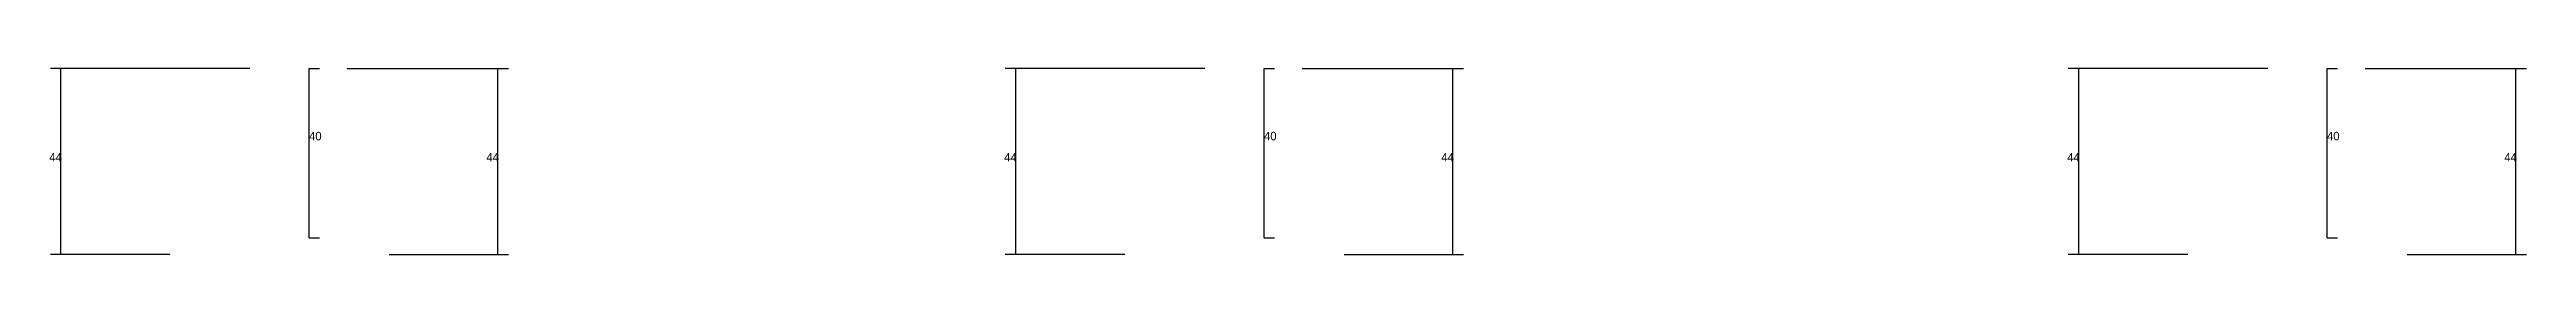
# Model space of a CAD drawing. Header units: metres. Extents: x 137287 to 143227, y 29598 to 30602.
# Drawn here: x 142049 to 143223, y 29638 to 29726 of the extents above; entities that cross this region are included whole.
import ezdxf

# ---------------------------------------------------------------- set-up
doc = ezdxf.new("R2010")
doc.units = ezdxf.units.M
doc.layers.add('COTA', color=241, linetype='Continuous')
doc.layers.add('Cota Seção (2x)', color=4, linetype='Continuous')

msp = doc.modelspace()

# ---------------------------------------------------------------- texts
at = {"layer": 'COTA'}
for p in [(142049.3, 29682.5), (142256.4, 29682.5), (142501.8, 29682.5), (142708.9, 29682.5), (143005.5, 29682.5), (143212.6, 29682.5)]:
    msp.add_text('44', height=4, dxfattribs=at).set_placement(p)
at = {"layer": 'Cota Seção (2x)'}
for p in [(142172.4, 29692.5), (142624.9, 29692.5), (143128.6, 29692.5)]:
    msp.add_text('40', height=4, dxfattribs=at).set_placement(p)

# ---------------------------------------------------------------- linework, layer by layer
at = {"layer": 'COTA'}
for p, q in [((142144.4, 29726.5), (142049.8, 29726.5)), ((142054.8, 29638.5), (142054.8, 29726.5)), ((142190.4, 29726.5), (142266.9, 29726.5)), ((142261.9, 29638.5), (142261.9, 29726.5)), ((142596.9, 29726.5), (142502.3, 29726.5)), ((142507.3, 29638.5), (142507.3, 29726.5)), ((142642.9, 29726.5), (142719.4, 29726.5)), ((142714.4, 29638.5), (142714.4, 29726.5)), ((143100.6, 29726.5), (143006, 29726.5)), ((143011, 29638.5), (143011, 29726.5)), ((143146.6, 29726.5), (143223.1, 29726.5)), ((143218.1, 29638.5), (143218.1, 29726.5)), ((142106.4, 29638.5), (142049.8, 29638.5)), ((142210.4, 29638.5), (142266.9, 29638.5)), ((142558.9, 29638.5), (142502.3, 29638.5)), ((142662.9, 29638.5), (142719.4, 29638.5)), ((143062.6, 29638.5), (143006, 29638.5)), ((143166.6, 29638.5), (143223.1, 29638.5))]:
    msp.add_line(p, q, dxfattribs=at)
at = {"layer": 'Cota Seção (2x)'}
for p, q in [((142172.4, 29646.5), (142172.4, 29726.5)), ((142172.4, 29726.5), (142177.4, 29726.5)), ((142624.9, 29646.5), (142624.9, 29726.5)), ((142624.9, 29726.5), (142629.9, 29726.5)), ((143128.6, 29646.5), (143128.6, 29726.5)), ((143128.6, 29726.5), (143133.6, 29726.5)), ((142172.4, 29646.5), (142177.4, 29646.5)), ((142624.9, 29646.5), (142629.9, 29646.5)), ((143128.6, 29646.5), (143133.6, 29646.5))]:
    msp.add_line(p, q, dxfattribs=at)

msp.set_redraw_order([(e.dxf.handle, doc.entitydb.next_handle()) for e in msp.query("TEXT MTEXT ATTDEF DIMENSION ARC_DIMENSION")])  # texts and dimensions are drawn at this point

doc.saveas('drawing.dxf')
